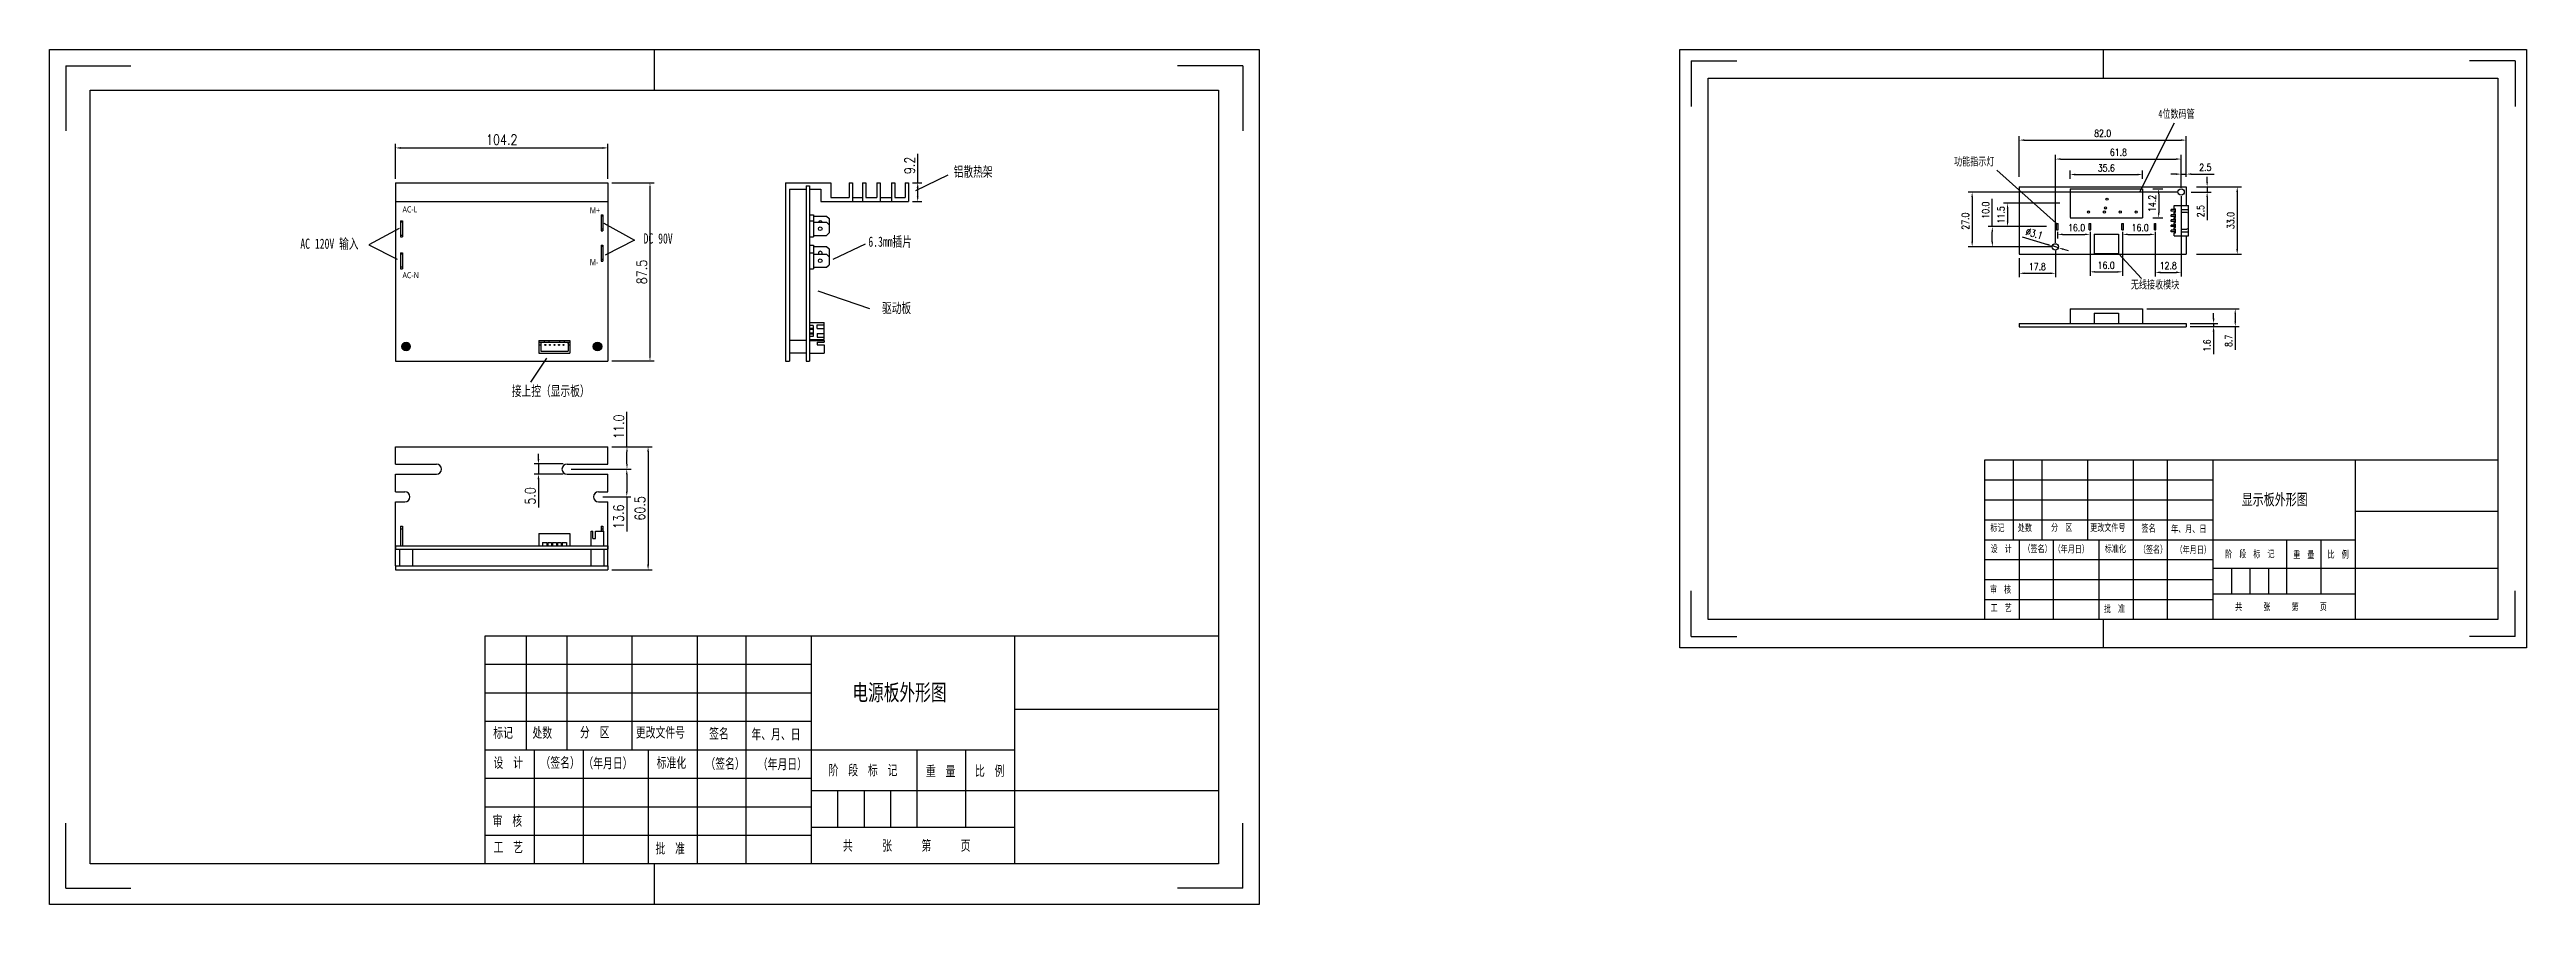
# Model space of a CAD drawing. Header units: millimetres. Extents: x 4562 to 28735, y 226 to 10431.
# Drawn here: x 13322 to 14539, y 5112 to 5532 of the extents above; entities outside this region: 5.
import ezdxf

# ---------------------------------------------------------------- set-up
doc = ezdxf.new("R2010")
doc.units = ezdxf.units.MM
doc.layers.add('总内框线', color=7, linetype='Continuous', lineweight=50)
doc.layers.add('总外框线', color=7, linetype='Continuous', lineweight=30)
doc.styles.get("Standard").update_dxf_attribs({"font": 'isocp.shx', "width": 0.707, "bigfont": 'hztxt.shx'})
doc.styles.add('TH_GBDIM', font='romans.shx', dxfattribs={"width": 0.8, "bigfont": 'gbcbig.shx'})
doc.styles.add('标注文字', font='txt.shx', dxfattribs={"width": 0.7})
doc.dimstyles.get("Standard").update_dxf_attribs({"dimtxt": 0.18, "dimasz": 0.18, "dimexe": 0.18, "dimexo": 0.0625, "dimgap": 0.09, "dimtad": 0, "dimtih": 1, "dimtoh": 1, "dimdec": 4, "dimzin": 0, "dimdsep": 46, "dimtxsty": 'Standard', "dimcen": 0.09, "dimadec": 0, "dimazin": 0, "dimtfac": 1, "dimtdec": 4, "dimtofl": 0, "dimtmove": 0, "dimatfit": 3, "dimfxl": 1, "dimtolj": 1, "dimtzin": 0, "dimarcsym": 0})
doc.dimstyles.new('TH_GBDIM', dxfattribs={"dimtxt": 3.5, "dimasz": 2.5, "dimexe": 2, "dimexo": 0, "dimgap": 1.5, "dimtad": 1, "dimdec": 1, "dimzin": 0, "dimdsep": 46, "dimtxsty": 'TH_GBDIM', "dimcen": 2.5, "dimclrd": 130, "dimclre": 130, "dimclrt": 3, "dimadec": 0, "dimazin": 0, "dimtfac": 0.714286, "dimtdec": 1, "dimtmove": 0, "dimatfit": 3, "dimfxl": 1, "dimtzin": 0, "dimlwd": -1, "dimlwe": -1, "dimarcsym": 0})
pattern_1 = [(0, (2368.4976, 2051.186), (0, 6.985), [5.08, -1.905]), (90, (2368.4976, 2051.186), (-6.985, 4e-16), [5.08, -1.905])]

msp = doc.modelspace()

# ---------------------------------------------------------------- texts
at = {"color": 24, "attachment_point": 1}
for s, insert, char_height, width in [('{\\fSimSun|b0|i0|c134|p2;\\C256;电源板外形图}', (27433.33, 10429.55), 8, 100), ('{\\fSimSun|b0|i0|c134|p2;\\C256;显示板外形图}', (14398.97, 5313.56), 5.6, 70), ('{\\fSimSun|b0|i0|c134|p2;\\C256;电源板外形图}', (13716.67, 5220.02), 8, 100)]:
    msp.add_mtext(s, dxfattribs=dict(at, insert=insert, char_height=char_height, width=width))
at = {"color": 1, "char_height": 4, "width": 70, "attachment_point": 1}
for s, insert in [('{\\fSimSun|b0|i0|c134|p2;4位数码管}', (14358.01, 5502.2)), ('{\\fSimSun|b0|i0|c134|p2;功能指示灯}', (14257.72, 5478.83)), ('{\\fSimSun|b0|i0|c134|p2;无线接收模块}', (14344.55, 5418.36))]:
    msp.add_mtext(s, dxfattribs=dict(at, insert=insert))
at = {"char_height": 5, "attachment_point": 1, "style": '标注文字'}
for s, insert, width in [('{\\fSimSun|b0|i0|c134|p2;铝散热架}', (13766.47, 5474.33), 29.3486), ('{\\fSimSun|b0|i0|c134|p2;AC 120V 输入}', (13445.59, 5438.93), 46.4398), ('{\\fSimSun|b0|i0|c134|p2;DC 90V }', (13614.17, 5441.5), 46.4398), ('{\\fSimSun|b0|i0|c134|p2;6.3mm插片}', (13724.53, 5439.93), 29.3486), ('{\\fSimSun|b0|i0|c134|p2;驱动板}', (13731.23, 5407.35), 29.3486), ('{\\fSimSun|b0|i0|c134|p2;接上控（显示板）}', (13549.47, 5366.59), 46.4398)]:
    msp.add_mtext(s, dxfattribs=dict(at, insert=insert, width=width))
at = {"lineweight": -3, "attachment_point": 1}
for s, insert, char_height, width in [('{\\fMicrosoft YaHei|b0|i0|c134|p34;AC-L}', (13495.77, 5454.77), 3, 186.0386), ('{\\fMicrosoft YaHei|b0|i0|c134|p34;M+}', (13587.75, 5454.34), 3, 186.0386), ('{\\fMicrosoft YaHei|b0|i0|c134|p34;M-}', (13587.75, 5428.83), 3, 186.0386), ('{\\fMicrosoft YaHei|b0|i0|c134|p34;AC-N}', (13495.77, 5422.49), 3, 186.0386), ('{\\fSimSun|b0|i0|c134|p2;标记}', (14275.55, 5298.63), 3.5, 130.227), ('{\\fSimSun|b0|i0|c134|p2;处数}', (14289.02, 5298.65), 3.5, 130.227), ('{\\fSimSun|b0|i0|c134|p2;分\u3000区}', (14305.34, 5298.82), 3.5, 130.227), ('{\\fSimSun|b0|i0|c134|p2;更改文件号}', (14324.57, 5298.75), 3.5, 130.227), ('{\\fSimSun|b0|i0|c134|p2;签名}', (14349.75, 5298.39), 3.5, 130.227), ('{\\fSimSun|b0|i0|c134|p2;年、月、日}', (14364.3, 5298.11), 3.5, 130.227), ('{\\fSimSun|b0|i0|c134|p2;设\u3000计}', (14275.63, 5288.35), 3.5, 130.227), ('{\\fSimSun|b0|i0|c134|p2;（签名）}', (14291.79, 5288.35), 3.5, 130.227), ('{\\fSimSun|b0|i0|c134|p2;\u3000（年月日）}', (14303.16, 5288.19), 3.5, 130.227), ('{\\fSimSun|b0|i0|c134|p2;标准化}', (14331.73, 5288.33), 3.5, 130.227), ('{\\fSimSun|b0|i0|c134|p2;（签名）}', (14348.49, 5287.98), 3.5, 130.227), ('{\\fSimSun|b0|i0|c134|p2;（年月日）}', (14366.5, 5287.84), 3.5, 130.227), ('{\\fSimSun|b0|i0|c134|p2;阶\u3000段\u3000标\u3000记}', (14390.84, 5285.77), 3.5, 130.227), ('{\\fSimSun|b0|i0|c134|p2;重\u3000量}', (14424.27, 5285.45), 3.5, 130.227), ('{\\fSimSun|b0|i0|c134|p2;比\u3000例}', (14441.14, 5285.54), 3.5, 130.227), ('{\\fSimSun|b0|i0|c134|p2;审\u3000核}', (14275.34, 5268.38), 3.5, 130.227), ('{\\fSimSun|b0|i0|c134|p2;工\u3000艺}', (14275.63, 5259.29), 3.5, 130.227), ('{\\fSimSun|b0|i0|c134|p2;批\u3000准}', (14331.31, 5258.85), 3.5, 130.227), ('{\\fSimSun|b0|i0|c134|p2;共\u3000\u3000\u3000张\u3000\u3000\u3000第\u3000\u3000\u3000页}', (14395.73, 5259.83), 3.5, 130.227), ('{\\fSimSun|b0|i0|c134|p2;标记}', (13540.34, 5198.69), 5, 186.0386), ('{\\fSimSun|b0|i0|c134|p2;处数}', (13559.58, 5198.72), 5, 186.0386), ('{\\fSimSun|b0|i0|c134|p2;分\u3000区}', (13582.9, 5198.97), 5, 186.0386), ('{\\fSimSun|b0|i0|c134|p2;更改文件号}', (13610.37, 5198.86), 5, 186.0386), ('{\\fSimSun|b0|i0|c134|p2;签名}', (13646.34, 5198.35), 5, 186.0386), ('{\\fSimSun|b0|i0|c134|p2;年、月、日}', (13667.13, 5197.96), 5, 186.0386), ('{\\fSimSun|b0|i0|c134|p2;设\u3000计}', (13540.46, 5184.01), 5, 186.0386), ('{\\fSimSun|b0|i0|c134|p2;（签名）}', (13563.54, 5184.01), 5, 186.0386), ('{\\fSimSun|b0|i0|c134|p2;\u3000（年月日）}', (13579.79, 5183.78), 5, 186.0386), ('{\\fSimSun|b0|i0|c134|p2;标准化}', (13620.61, 5183.98), 5, 186.0386), ('{\\fSimSun|b0|i0|c134|p2;（签名）}', (13644.54, 5183.49), 5, 186.0386), ('{\\fSimSun|b0|i0|c134|p2;（年月日）}', (13670.28, 5183.29), 5, 186.0386), ('{\\fSimSun|b0|i0|c134|p2;阶\u3000段\u3000标\u3000记}', (13705.04, 5180.32), 5, 186.0386), ('{\\fSimSun|b0|i0|c134|p2;重\u3000量}', (13752.8, 5179.86), 5, 186.0386), ('{\\fSimSun|b0|i0|c134|p2;比\u3000例}', (13776.91, 5180), 5, 186.0386), ('{\\fSimSun|b0|i0|c134|p2;审\u3000核}', (13540.05, 5155.47), 5, 186.0386), ('{\\fSimSun|b0|i0|c134|p2;工\u3000艺}', (13540.46, 5142.5), 5, 186.0386), ('{\\fSimSun|b0|i0|c134|p2;批\u3000准}', (13620, 5141.87), 5, 186.0386), ('{\\fSimSun|b0|i0|c134|p2;共\u3000\u3000\u3000张\u3000\u3000\u3000第\u3000\u3000\u3000页}', (13712.03, 5143.27), 5, 186.0386)]:
    msp.add_mtext(s, dxfattribs=dict(at, insert=insert, char_height=char_height, width=width))
at = {"lineweight": 13, "insert": (4562.31, 225.82), "char_height": 2.19395, "width": 95.1715, "attachment_point": 1}
msp.add_mtext('{\\fMicrosoft YaHei|b0|i0|c0|p34;\\H1.139x;  \\H1.102x; \\fSimHei|b0|i0|c0|p49; \\fSimSun|b0|i0|c0|p2;\\H1.5x;                              \\H0.5307x;      \\fArial|b0|i0|c0|p34;             }', dxfattribs=at)

# ---------------------------------------------------------------- blocks, each defined once
blk = doc.blocks.new('*D210')
for p, q in [((13598.6, 5466.3), (13619.3, 5466.3)), ((13617.3, 5463.8), (13617.3, 5381.3)), ((13598.6, 5378.8), (13619.3, 5378.8))]:
    blk.add_line(p, q)
for points in [[(13616.9, 5463.8), (13617.7, 5463.8), (13617.3, 5466.3)], [(13616.9, 5381.3), (13617.7, 5381.3), (13617.3, 5378.8)]]:
    blk.add_solid(points)
at = {"layer": 'Defpoints', "color": 0}
for p in [(13596.6, 5466.3), (13596.6, 5378.8), (13617.3, 5378.8)]:
    blk.add_point(p, dxfattribs=at)
at = {"insert": (13613.3, 5422.5), "char_height": 5, "attachment_point": 5, "rotation": 90, "style": 'TH_GBDIM'}
blk.add_mtext('87.5', dxfattribs=at)
blk = doc.blocks.new('*D211')
for p, q in [((13492.4, 5468.3), (13492.4, 5485.5)), ((13494.9, 5483.5), (13594.1, 5483.5)), ((13596.6, 5468.3), (13596.6, 5485.5))]:
    blk.add_line(p, q)
at = {"color": 130}
for p, q in [((14324.5, 5442.3), (14324.5, 5420.6)), ((14340.5, 5442.3), (14340.5, 5420.6)), ((14327, 5422.6), (14338, 5422.6))]:
    blk.add_line(p, q, dxfattribs=at)
for points in [[(13494.9, 5483.9), (13494.9, 5483), (13492.4, 5483.5)], [(13594.1, 5483.9), (13594.1, 5483), (13596.6, 5483.5)]]:
    blk.add_solid(points)
for points in [[(14327, 5423), (14327, 5422.2), (14324.5, 5422.6)], [(14338, 5423), (14338, 5422.2), (14340.5, 5422.6)]]:
    blk.add_solid(points, dxfattribs=at)
at = {"layer": 'Defpoints', "color": 0}
for p in [(13596.6, 5483.5), (13492.4, 5466.3), (13596.6, 5466.3), (14324.5, 5443.3), (14340.5, 5443.3), (14340.5, 5422.6)]:
    blk.add_point(p, dxfattribs=at)
at = {"insert": (13544.5, 5487.5), "char_height": 5, "attachment_point": 5, "style": 'TH_GBDIM'}
blk.add_mtext('104.2', dxfattribs=at)
at = {"color": 3, "insert": (14332.4, 5425.8), "char_height": 3.5, "attachment_point": 5, "style": 'TH_GBDIM'}
blk.add_mtext('16.0', dxfattribs=at)
blk = doc.blocks.new('*D212')
for p, q in [((13598.6, 5336.7), (13618.4, 5336.7)), ((13616.4, 5334.2), (13616.4, 5278.7)), ((13598.6, 5276.2), (13618.4, 5276.2))]:
    blk.add_line(p, q)
for points in [[(13615.9, 5334.2), (13616.8, 5334.2), (13616.4, 5336.7)], [(13615.9, 5278.7), (13616.8, 5278.7), (13616.4, 5276.2)]]:
    blk.add_solid(points)
at = {"layer": 'Defpoints', "color": 0}
for p in [(13596.6, 5336.7), (13596.6, 5276.2), (13616.4, 5276.2)]:
    blk.add_point(p, dxfattribs=at)
at = {"insert": (13612.4, 5306.4), "char_height": 5, "attachment_point": 5, "rotation": 90, "style": 'TH_GBDIM'}
blk.add_mtext('60.5', dxfattribs=at)
blk = doc.blocks.new('*D213')
for p, q in [((13748.8, 5466.3), (13748.8, 5480.6)), ((13746.3, 5466.3), (13750.8, 5466.3)), ((13748.8, 5459.6), (13748.8, 5463.8)), ((13746.3, 5457.1), (13750.8, 5457.1))]:
    blk.add_line(p, q)
for points in [[(13748.3, 5463.8), (13749.2, 5463.8), (13748.8, 5466.3)], [(13748.3, 5459.6), (13749.2, 5459.6), (13748.8, 5457.1)]]:
    blk.add_solid(points)
at = {"layer": 'Defpoints', "color": 0}
for p in [(13744.3, 5466.3), (13744.3, 5457.1), (13748.8, 5457.1)]:
    blk.add_point(p, dxfattribs=at)
at = {"insert": (13744.8, 5474.9), "char_height": 5, "attachment_point": 5, "rotation": 90, "style": 'TH_GBDIM'}
blk.add_mtext('9.2', dxfattribs=at)
blk = doc.blocks.new('*D214')
for p, q in [((13606, 5336.7), (13606, 5353.8)), ((13598.6, 5336.7), (13608, 5336.7)), ((13606, 5328.2), (13606, 5334.2)), ((13578.6, 5325.7), (13608, 5325.7))]:
    blk.add_line(p, q)
for points in [[(13605.6, 5334.2), (13606.4, 5334.2), (13606, 5336.7)], [(13605.6, 5328.2), (13606.4, 5328.2), (13606, 5325.7)]]:
    blk.add_solid(points)
at = {"layer": 'Defpoints', "color": 0}
for p in [(13596.6, 5336.7), (13576.6, 5325.7), (13606, 5325.7)]:
    blk.add_point(p, dxfattribs=at)
at = {"insert": (13602, 5346.5), "char_height": 5, "attachment_point": 5, "rotation": 90, "style": 'TH_GBDIM'}
blk.add_mtext('11.0', dxfattribs=at)
blk = doc.blocks.new('*D215')
for p, q in [((13578.6, 5325.7), (13607.9, 5325.7)), ((13605.9, 5323.2), (13605.9, 5314.6)), ((13594.1, 5312.1), (13607.9, 5312.1)), ((13605.9, 5312.1), (13605.9, 5295))]:
    blk.add_line(p, q)
for points in [[(13605.5, 5323.2), (13606.3, 5323.2), (13605.9, 5325.7)], [(13605.5, 5314.6), (13606.3, 5314.6), (13605.9, 5312.1)]]:
    blk.add_solid(points)
at = {"layer": 'Defpoints', "color": 0}
for p in [(13576.6, 5325.7), (13592.1, 5312.1), (13605.9, 5312.1)]:
    blk.add_point(p, dxfattribs=at)
at = {"insert": (13601.9, 5302.3), "char_height": 5, "attachment_point": 5, "rotation": 90, "style": 'TH_GBDIM'}
blk.add_mtext('13.6', dxfattribs=at)
blk = doc.blocks.new('*D216')
for p, q in [((13574.6, 5328.2), (13560.5, 5328.2)), ((13562.5, 5330.7), (13562.5, 5333.2)), ((13562.5, 5328.2), (13562.5, 5323.2)), ((13574.6, 5323.2), (13560.5, 5323.2)), ((13562.5, 5320.7), (13562.5, 5306.8))]:
    blk.add_line(p, q)
for points in [[(13562.1, 5330.7), (13563, 5330.7), (13562.5, 5328.2)], [(13562.1, 5320.7), (13563, 5320.7), (13562.5, 5323.2)]]:
    blk.add_solid(points)
at = {"layer": 'Defpoints', "color": 0}
for p in [(13576.6, 5328.2), (13562.5, 5323.2), (13576.6, 5323.2)]:
    blk.add_point(p, dxfattribs=at)
at = {"insert": (13558.5, 5312.5), "char_height": 5, "attachment_point": 5, "rotation": 90, "style": 'TH_GBDIM'}
blk.add_mtext('5.0', dxfattribs=at)
blk = doc.blocks.new('*D198')
at = {"color": 130}
for p, q in [((14355.3, 5463.3), (14360.2, 5463.3)), ((14358.2, 5460.8), (14358.2, 5451.6)), ((14355.3, 5449.1), (14360.2, 5449.1))]:
    blk.add_line(p, q, dxfattribs=at)
for points in [[(14357.8, 5460.8), (14358.6, 5460.8), (14358.2, 5463.3)], [(14357.8, 5451.6), (14358.6, 5451.6), (14358.2, 5449.1)]]:
    blk.add_solid(points, dxfattribs=at)
at = {"layer": 'Defpoints', "color": 0}
for p in [(14350.3, 5463.3), (14350.3, 5449.1), (14358.2, 5449.1)]:
    blk.add_point(p, dxfattribs=at)
at = {"color": 3, "insert": (14355, 5456.2), "char_height": 3.5, "attachment_point": 5, "rotation": 90, "style": 'TH_GBDIM'}
blk.add_mtext('14.2', dxfattribs=at)
blk = doc.blocks.new('*D199')
at = {"color": 130}
for p, q in [((14309.7, 5456.3), (14282, 5456.3)), ((14284, 5453.8), (14284, 5447.3)), ((14303.1, 5444.8), (14282, 5444.8))]:
    blk.add_line(p, q, dxfattribs=at)
for points in [[(14283.6, 5453.8), (14284.4, 5453.8), (14284, 5456.3)], [(14283.6, 5447.3), (14284.4, 5447.3), (14284, 5444.8)]]:
    blk.add_solid(points, dxfattribs=at)
at = {"layer": 'Defpoints', "color": 0}
for p in [(14314.7, 5456.3), (14284, 5444.8), (14308.1, 5444.8)]:
    blk.add_point(p, dxfattribs=at)
at = {"color": 3, "insert": (14280.8, 5450.6), "char_height": 3.5, "attachment_point": 5, "rotation": 90, "style": 'TH_GBDIM'}
blk.add_mtext('11.5', dxfattribs=at)
blk = doc.blocks.new('*D200')
at = {"color": 130}
for p, q in [((14276.5, 5444.8), (14276.5, 5458.4)), ((14303.1, 5444.8), (14274.5, 5444.8)), ((14276.5, 5437.4), (14276.5, 5442.3)), ((14302.5, 5434.9), (14274.5, 5434.9))]:
    blk.add_line(p, q, dxfattribs=at)
for points in [[(14276.1, 5442.3), (14276.9, 5442.3), (14276.5, 5444.8)], [(14276.1, 5437.4), (14276.9, 5437.4), (14276.5, 5434.9)]]:
    blk.add_solid(points, dxfattribs=at)
at = {"layer": 'Defpoints', "color": 0}
for p in [(14276.5, 5444.8), (14308.1, 5444.8), (14307.5, 5434.9)]:
    blk.add_point(p, dxfattribs=at)
at = {"color": 3, "insert": (14273.2, 5452.9), "char_height": 3.5, "attachment_point": 5, "rotation": 90, "style": 'TH_GBDIM'}
blk.add_mtext('10.0', dxfattribs=at)
blk = doc.blocks.new('*D221')
at = {"color": 130}
for p, q in [((14308.5, 5442.3), (14308.5, 5439)), ((14311, 5441), (14322, 5441)), ((14324.5, 5442.3), (14324.5, 5439))]:
    blk.add_line(p, q, dxfattribs=at)
for points in [[(14311, 5441.4), (14311, 5440.6), (14308.5, 5441)], [(14322, 5441.4), (14322, 5440.6), (14324.5, 5441)]]:
    blk.add_solid(points, dxfattribs=at)
at = {"layer": 'Defpoints', "color": 0}
for p in [(14308.5, 5443.3), (14324.5, 5443.3), (14324.5, 5441)]:
    blk.add_point(p, dxfattribs=at)
at = {"color": 3, "insert": (14317.9, 5444.3), "char_height": 3.5, "attachment_point": 5, "style": 'TH_GBDIM'}
blk.add_mtext('16.0', dxfattribs=at)
blk = doc.blocks.new('*D222')
at = {"color": 130}
for p, q in [((14340.5, 5442.3), (14340.5, 5439)), ((14343, 5441), (14354, 5441)), ((14356.5, 5442.3), (14356.5, 5439))]:
    blk.add_line(p, q, dxfattribs=at)
for points in [[(14343, 5441.4), (14343, 5440.6), (14340.5, 5441)], [(14354, 5441.4), (14354, 5440.6), (14356.5, 5441)]]:
    blk.add_solid(points, dxfattribs=at)
at = {"layer": 'Defpoints', "color": 0}
for p in [(14340.5, 5443.3), (14356.5, 5443.3), (14356.5, 5441)]:
    blk.add_point(p, dxfattribs=at)
at = {"color": 3, "insert": (14349.1, 5444.3), "char_height": 3.5, "attachment_point": 5, "style": 'TH_GBDIM'}
blk.add_mtext('16.0', dxfattribs=at)
blk = doc.blocks.new('*D223')
at = {"color": 130}
for p, q in [((14314.7, 5468.3), (14314.7, 5472.4)), ((14317.2, 5470.4), (14347.8, 5470.4)), ((14350.3, 5468.3), (14350.3, 5472.4))]:
    blk.add_line(p, q, dxfattribs=at)
for points in [[(14317.2, 5470.8), (14317.2, 5470), (14314.7, 5470.4)], [(14347.8, 5470.8), (14347.8, 5470), (14350.3, 5470.4)]]:
    blk.add_solid(points, dxfattribs=at)
at = {"layer": 'Defpoints', "color": 0}
for p in [(14314.7, 5463.3), (14350.3, 5470.4), (14350.3, 5463.3)]:
    blk.add_point(p, dxfattribs=at)
at = {"color": 3, "insert": (14332.5, 5473.6), "char_height": 3.5, "attachment_point": 5, "style": 'TH_GBDIM'}
blk.add_mtext('35.6', dxfattribs=at)
blk = doc.blocks.new('*D224')
at = {"color": 130}
for p, q in [((14289.7, 5469.3), (14289.7, 5489.3)), ((14292.2, 5487.3), (14369.2, 5487.3)), ((14371.7, 5469.3), (14371.7, 5489.3))]:
    blk.add_line(p, q, dxfattribs=at)
for points in [[(14292.2, 5487.7), (14292.2, 5486.9), (14289.7, 5487.3)], [(14369.2, 5487.7), (14369.2, 5486.9), (14371.7, 5487.3)]]:
    blk.add_solid(points, dxfattribs=at)
at = {"layer": 'Defpoints', "color": 0}
for p in [(14371.7, 5487.3), (14289.7, 5464.3), (14371.7, 5464.3)]:
    blk.add_point(p, dxfattribs=at)
at = {"color": 3, "insert": (14330.7, 5490.6), "char_height": 3.5, "attachment_point": 5, "style": 'TH_GBDIM'}
blk.add_mtext('82.0', dxfattribs=at)
blk = doc.blocks.new('*D225')
at = {"color": 130}
for p, q in [((14376.7, 5464.3), (14398.8, 5464.3)), ((14396.8, 5461.8), (14396.8, 5433.8)), ((14376.7, 5431.3), (14398.8, 5431.3))]:
    blk.add_line(p, q, dxfattribs=at)
for points in [[(14396.3, 5461.8), (14397.2, 5461.8), (14396.8, 5464.3)], [(14396.3, 5433.8), (14397.2, 5433.8), (14396.8, 5431.3)]]:
    blk.add_solid(points, dxfattribs=at)
at = {"layer": 'Defpoints', "color": 0}
for p in [(14371.7, 5464.3), (14371.7, 5431.3), (14396.8, 5431.3)]:
    blk.add_point(p, dxfattribs=at)
at = {"color": 3, "insert": (14393.5, 5447.8), "char_height": 3.5, "attachment_point": 5, "rotation": 90, "style": 'TH_GBDIM'}
blk.add_mtext('33.0', dxfattribs=at)
blk = doc.blocks.new('*D226')
at = {"color": 130}
for p, q in [((14289.7, 5429.3), (14289.7, 5419.9)), ((14307.5, 5432.9), (14307.5, 5419.9)), ((14292.2, 5421.9), (14305, 5421.9))]:
    blk.add_line(p, q, dxfattribs=at)
for points in [[(14292.2, 5422.3), (14292.2, 5421.5), (14289.7, 5421.9)], [(14305, 5422.3), (14305, 5421.5), (14307.5, 5421.9)]]:
    blk.add_solid(points, dxfattribs=at)
at = {"layer": 'Defpoints', "color": 0}
for p in [(14289.7, 5431.3), (14307.5, 5434.9), (14307.5, 5421.9)]:
    blk.add_point(p, dxfattribs=at)
at = {"color": 3, "insert": (14298.6, 5425.1), "char_height": 3.5, "attachment_point": 5, "style": 'TH_GBDIM'}
blk.add_mtext('17.8', dxfattribs=at)
blk = doc.blocks.new('*D227')
at = {"color": 130}
for p, q in [((14369.2, 5459.8), (14369.2, 5420.3)), ((14356.5, 5441.3), (14356.5, 5420.3)), ((14359, 5422.3), (14366.7, 5422.3))]:
    blk.add_line(p, q, dxfattribs=at)
for points in [[(14359, 5422.8), (14359, 5421.9), (14356.5, 5422.3)], [(14366.7, 5422.8), (14366.7, 5421.9), (14369.2, 5422.3)]]:
    blk.add_solid(points, dxfattribs=at)
at = {"layer": 'Defpoints', "color": 0}
for p in [(14369.2, 5461.8), (14356.5, 5443.3), (14369.2, 5422.3)]:
    blk.add_point(p, dxfattribs=at)
at = {"color": 3, "insert": (14362.9, 5425.6), "char_height": 3.5, "attachment_point": 5, "style": 'TH_GBDIM'}
blk.add_mtext('12.8', dxfattribs=at)
blk = doc.blocks.new('*D228')
at = {"color": 130}
for p, q in [((14291.1, 5439.8), (14303.6, 5436)), ((14309, 5434.4), (14306, 5435.3)), ((14311.4, 5433.7), (14313.7, 5433))]:
    blk.add_line(p, q, dxfattribs=at)
for points in [[(14303.7, 5436.4), (14303.5, 5435.6), (14306, 5435.3)], [(14311.5, 5434.1), (14311.2, 5433.3), (14309, 5434.4)]]:
    blk.add_solid(points, dxfattribs=at)
at = {"layer": 'Defpoints', "color": 0}
for p in [(14306, 5435.3), (14309, 5434.4)]:
    blk.add_point(p, dxfattribs=at)
at = {"color": 3, "insert": (14297.1, 5441.4), "char_height": 3.5, "attachment_point": 5, "rotation": 343.1374, "style": 'TH_GBDIM'}
blk.add_mtext('∅3.1', dxfattribs=at)
blk = doc.blocks.new('*D229')
at = {"color": 130}
for p, q in [((14366.7, 5470.6), (14364.2, 5470.6)), ((14369.2, 5466.8), (14369.2, 5472.6)), ((14369.2, 5470.6), (14371.7, 5470.6)), ((14371.7, 5469.3), (14371.7, 5472.6)), ((14374.2, 5470.6), (14385.5, 5470.6))]:
    blk.add_line(p, q, dxfattribs=at)
for points in [[(14366.7, 5471), (14366.7, 5470.2), (14369.2, 5470.6)], [(14374.2, 5471), (14374.2, 5470.2), (14371.7, 5470.6)]]:
    blk.add_solid(points, dxfattribs=at)
at = {"layer": 'Defpoints', "color": 0}
for p in [(14369.2, 5461.8), (14371.7, 5470.6), (14371.7, 5464.3)]:
    blk.add_point(p, dxfattribs=at)
at = {"color": 3, "insert": (14381.1, 5473.9), "char_height": 3.5, "attachment_point": 5, "style": 'TH_GBDIM'}
blk.add_mtext('2.5', dxfattribs=at)
blk = doc.blocks.new('*D230')
at = {"color": 130}
for p, q in [((14374.2, 5461.8), (14384, 5461.8)), ((14376.7, 5464.3), (14384, 5464.3)), ((14382, 5466.8), (14382, 5469.3)), ((14382, 5464.3), (14382, 5461.8)), ((14382, 5459.3), (14382, 5447.9))]:
    blk.add_line(p, q, dxfattribs=at)
for points in [[(14381.6, 5466.8), (14382.4, 5466.8), (14382, 5464.3)], [(14381.6, 5459.3), (14382.4, 5459.3), (14382, 5461.8)]]:
    blk.add_solid(points, dxfattribs=at)
at = {"layer": 'Defpoints', "color": 0}
for p in [(14369.2, 5461.8), (14371.7, 5464.3), (14382, 5464.3)]:
    blk.add_point(p, dxfattribs=at)
at = {"color": 3, "insert": (14378.8, 5452.4), "char_height": 3.5, "attachment_point": 5, "rotation": 90, "style": 'TH_GBDIM'}
blk.add_mtext('2.5', dxfattribs=at)
blk = doc.blocks.new('*D231')
at = {"color": 130}
for p, q in [((14307.5, 5436.9), (14307.5, 5480)), ((14310, 5478), (14366.7, 5478)), ((14369.2, 5463.8), (14369.2, 5480))]:
    blk.add_line(p, q, dxfattribs=at)
for points in [[(14310, 5478.4), (14310, 5477.6), (14307.5, 5478)], [(14366.7, 5478.4), (14366.7, 5477.6), (14369.2, 5478)]]:
    blk.add_solid(points, dxfattribs=at)
at = {"layer": 'Defpoints', "color": 0}
for p in [(14369.2, 5478), (14369.2, 5461.8), (14307.5, 5434.9)]:
    blk.add_point(p, dxfattribs=at)
at = {"color": 3, "insert": (14338.4, 5481.3), "char_height": 3.5, "attachment_point": 5, "style": 'TH_GBDIM'}
blk.add_mtext('61.8', dxfattribs=at)
blk = doc.blocks.new('*D232')
at = {"color": 130}
for p, q in [((14367.2, 5461.8), (14264.6, 5461.8)), ((14266.6, 5459.3), (14266.6, 5437.4)), ((14305.5, 5434.9), (14264.6, 5434.9))]:
    blk.add_line(p, q, dxfattribs=at)
for points in [[(14266.2, 5459.3), (14267, 5459.3), (14266.6, 5461.8)], [(14266.2, 5437.4), (14267, 5437.4), (14266.6, 5434.9)]]:
    blk.add_solid(points, dxfattribs=at)
at = {"layer": 'Defpoints', "color": 0}
for p in [(14369.2, 5461.8), (14266.6, 5434.9), (14307.5, 5434.9)]:
    blk.add_point(p, dxfattribs=at)
at = {"color": 3, "insert": (14263.3, 5447.5), "char_height": 3.5, "attachment_point": 5, "rotation": 90, "style": 'TH_GBDIM'}
blk.add_mtext('27.0', dxfattribs=at)
blk = doc.blocks.new('*D235')
at = {"color": 130}
for p, q in [((14352.3, 5404.4), (14397.8, 5404.4)), ((14395.8, 5401.9), (14395.8, 5398.2)), ((14373.7, 5395.7), (14397.8, 5395.7)), ((14395.8, 5395.7), (14395.8, 5384.3))]:
    blk.add_line(p, q, dxfattribs=at)
for points in [[(14395.4, 5401.9), (14396.2, 5401.9), (14395.8, 5404.4)], [(14395.4, 5398.2), (14396.2, 5398.2), (14395.8, 5395.7)]]:
    blk.add_solid(points, dxfattribs=at)
at = {"layer": 'Defpoints', "color": 0}
for p in [(14350.3, 5404.4), (14371.7, 5395.7), (14395.8, 5395.7)]:
    blk.add_point(p, dxfattribs=at)
at = {"color": 3, "insert": (14392.6, 5388.7), "char_height": 3.5, "attachment_point": 5, "rotation": 90, "style": 'TH_GBDIM'}
blk.add_mtext('8.7', dxfattribs=at)
blk = doc.blocks.new('*D236')
at = {"color": 130}
for p, q in [((14385.2, 5399.8), (14385.2, 5402.3)), ((14373.7, 5397.3), (14387.2, 5397.3)), ((14373.7, 5395.7), (14387.2, 5395.7)), ((14385.2, 5397.3), (14385.2, 5395.7)), ((14385.2, 5393.2), (14385.2, 5382.2))]:
    blk.add_line(p, q, dxfattribs=at)
for points in [[(14384.7, 5399.8), (14385.6, 5399.8), (14385.2, 5397.3)], [(14384.7, 5393.2), (14385.6, 5393.2), (14385.2, 5395.7)]]:
    blk.add_solid(points, dxfattribs=at)
at = {"layer": 'Defpoints', "color": 0}
for p in [(14371.7, 5397.3), (14371.7, 5395.7), (14385.2, 5395.7)]:
    blk.add_point(p, dxfattribs=at)
at = {"color": 3, "insert": (14381.9, 5386.4), "char_height": 3.5, "attachment_point": 5, "rotation": 90, "style": 'TH_GBDIM'}
blk.add_mtext('1.6', dxfattribs=at)

# ---------------------------------------------------------------- dimensions: what is measured, and where the dimension line sits
dim = msp.add_linear_dim(base=(13596.59, 5483.46), p1=(13492.39, 5466.28), p2=(13596.59, 5466.28), dimstyle='TH_GBDIM', override={"dimtxt": 5, "dimexo": 2, "dimclrd": 256, "dimclre": 256, "dimclrt": 256})
dim.commit()
dim.dimension.update_dxf_attribs({"geometry": '*D211', "text_midpoint": (13544.49, 5487.46)})
at = {"color": 10}
for base, p1, p2, override, picture, middle in [((14340.48, 5422.57), (14324.48, 5443.31), (14340.48, 5443.31), {"dimtxt": 3.5, "dimasz": 2.5, "dimexe": 2, "dimexo": 1, "dimgap": 1.5, "dimtad": 1, "dimtih": 0, "dimtoh": 0, "dimdec": 1, "dimtxsty": 'TH_GBDIM', "dimcen": 2.5, "dimclrd": 130, "dimclre": 130, "dimclrt": 3, "dimtfac": 0.714286, "dimtdec": 1, "dimtofl": 1, "dimtolj": 0, "dimlwd": 65535, "dimlwe": 65535}, '*D211', (14332.43, 5422.57)), ((14371.68, 5487.32), (14289.68, 5464.31), (14371.68, 5464.31), {"dimtxt": 3.5, "dimasz": 2.5, "dimexe": 2, "dimexo": 5, "dimgap": 1.5, "dimtad": 1, "dimtih": 0, "dimtoh": 0, "dimdec": 1, "dimtxsty": 'TH_GBDIM', "dimcen": 2.5, "dimclrd": 130, "dimclre": 130, "dimclrt": 3, "dimtfac": 0.714286, "dimtdec": 1, "dimtofl": 1, "dimtolj": 0, "dimlwd": 65535, "dimlwe": 65535}, '*D224', (14330.68, 5487.32)), ((14324.48, 5441.02), (14308.48, 5443.31), (14324.48, 5443.31), {"dimtxt": 3.5, "dimasz": 2.5, "dimexe": 2, "dimexo": 1, "dimgap": 1.5, "dimtad": 1, "dimtih": 0, "dimtoh": 0, "dimdec": 1, "dimtxsty": 'TH_GBDIM', "dimcen": 2.5, "dimclrd": 130, "dimclre": 130, "dimclrt": 3, "dimtfac": 0.714286, "dimtdec": 1, "dimtofl": 1, "dimtolj": 0, "dimlwd": 65535, "dimlwe": 65535}, '*D221', (14317.89, 5441.02)), ((14356.48, 5441.02), (14340.48, 5443.31), (14356.48, 5443.31), {"dimtxt": 3.5, "dimasz": 2.5, "dimexe": 2, "dimexo": 1, "dimgap": 1.5, "dimtad": 1, "dimtih": 0, "dimtoh": 0, "dimdec": 1, "dimtxsty": 'TH_GBDIM', "dimcen": 2.5, "dimclrd": 130, "dimclre": 130, "dimclrt": 3, "dimtfac": 0.714286, "dimtdec": 1, "dimtofl": 1, "dimtolj": 0, "dimlwd": 65535, "dimlwe": 65535}, '*D222', (14349.12, 5441.02))]:
    dim = msp.add_linear_dim(base=base, p1=p1, p2=p2, dimstyle='Standard', override=override, dxfattribs=at)
    dim.commit()
    dim.dimension.update_dxf_attribs({"geometry": picture, "text_midpoint": middle, "dimtype": 160})
for base, p1, p2, picture, middle in [((13748.76, 5457.08), (13744.33, 5466.28), (13744.33, 5457.08), '*D213', (13748.76, 5474.9)), ((13605.98, 5325.68), (13596.59, 5336.68), (13576.59, 5325.68), '*D214', (13605.98, 5346.49)), ((13616.37, 5276.18), (13596.59, 5336.68), (13596.59, 5276.18), '*D212', (13616.37, 5306.43))]:
    dim = msp.add_linear_dim(base=base, p1=p1, p2=p2, angle=90, dimstyle='TH_GBDIM', override={"dimtxt": 5, "dimexo": 2, "dimclrd": 256, "dimclre": 256, "dimclrt": 256})
    dim.commit()
    dim.dimension.update_dxf_attribs({"geometry": picture, "text_midpoint": middle, "dimtype": 160})
for base, p1, p2, override, picture, middle in [((14369.22896114, 5478.0069699), (14307.47896114, 5434.85510428), (14369.22896114, 5461.80510428), {"dimtxt": 3.5, "dimasz": 2.5, "dimexe": 2, "dimexo": 2, "dimgap": 1.5, "dimtad": 1, "dimtih": 0, "dimtoh": 0, "dimdec": 1, "dimtxsty": 'TH_GBDIM', "dimcen": 2.5, "dimclrd": 130, "dimclre": 130, "dimclrt": 3, "dimtfac": 0.714286, "dimtdec": 1, "dimtofl": 1, "dimtolj": 0, "dimlwd": 65535, "dimlwe": 65535}, '*D231', (14338.35396114, 5481.2569699)), ((14350.28, 5470.39), (14314.68, 5463.31), (14350.28, 5463.31), {"dimtxt": 3.5, "dimasz": 2.5, "dimexe": 2, "dimexo": 5, "dimgap": 1.5, "dimtad": 1, "dimtih": 0, "dimtoh": 0, "dimdec": 1, "dimtxsty": 'TH_GBDIM', "dimcen": 2.5, "dimclrd": 130, "dimclre": 130, "dimclrt": 3, "dimtfac": 0.714286, "dimtdec": 1, "dimtofl": 1, "dimtolj": 0, "dimlwd": 65535, "dimlwe": 65535}, '*D223', (14332.48, 5473.64)), ((14371.67896114, 5470.6051006), (14369.22896114, 5461.80510428), (14371.67896114, 5464.30510428), {"dimtxt": 3.5, "dimasz": 2.5, "dimexe": 2, "dimexo": 5, "dimgap": 1.5, "dimtad": 1, "dimtih": 0, "dimtoh": 0, "dimdec": 1, "dimtxsty": 'TH_GBDIM', "dimcen": 2.5, "dimclrd": 130, "dimclre": 130, "dimclrt": 3, "dimtfac": 0.714286, "dimtdec": 1, "dimtofl": 1, "dimtolj": 0, "dimlwd": 65535, "dimlwe": 65535}, '*D229', (14381.11229447, 5473.8551006)), ((14369.22896114, 5422.34819315), (14356.47896114, 5443.30510428), (14369.22896114, 5461.80510428), {"dimtxt": 3.5, "dimasz": 2.5, "dimexe": 2, "dimexo": 2, "dimgap": 1.5, "dimtad": 1, "dimtih": 0, "dimtoh": 0, "dimdec": 1, "dimtxsty": 'TH_GBDIM', "dimcen": 2.5, "dimclrd": 130, "dimclre": 130, "dimclrt": 3, "dimtfac": 0.714286, "dimtdec": 1, "dimtofl": 1, "dimtolj": 0, "dimlwd": 65535, "dimlwe": 65535}, '*D227', (14362.85396114, 5425.59819315)), ((14307.48, 5421.89), (14289.68, 5431.31), (14307.48, 5434.86), {"dimtxt": 3.5, "dimasz": 2.5, "dimexe": 2, "dimexo": 2, "dimgap": 1.5, "dimtad": 1, "dimtih": 0, "dimtoh": 0, "dimdec": 1, "dimtxsty": 'TH_GBDIM', "dimcen": 2.5, "dimclrd": 130, "dimclre": 130, "dimclrt": 3, "dimtfac": 0.714286, "dimtdec": 1, "dimtofl": 1, "dimtolj": 0, "dimlwd": 65535, "dimlwe": 65535}, '*D226', (14298.58, 5425.14))]:
    dim = msp.add_linear_dim(base=base, p1=p1, p2=p2, dimstyle='Standard', override=override, dxfattribs=at)
    dim.commit()
    dim.dimension.update_dxf_attribs({"geometry": picture, "text_midpoint": middle})
for base, p1, p2, picture, middle in [((13617.31, 5378.78), (13596.59, 5466.28), (13596.59, 5378.78), '*D210', (13613.31, 5422.53)), ((13562.54, 5323.18), (13576.59, 5328.18), (13576.59, 5323.18), '*D216', (13558.54, 5312.49)), ((13605.9, 5312.08), (13576.59, 5325.68), (13592.09, 5312.08), '*D215', (13601.9, 5302.27))]:
    dim = msp.add_linear_dim(base=base, p1=p1, p2=p2, angle=90, dimstyle='TH_GBDIM', override={"dimtxt": 5, "dimexo": 2, "dimclrd": 256, "dimclre": 256, "dimclrt": 256})
    dim.commit()
    dim.dimension.update_dxf_attribs({"geometry": picture, "text_midpoint": middle})
for base, p1, p2, override, picture, middle in [((14266.57798944, 5434.85510428), (14369.22896114, 5461.80510428), (14307.47896114, 5434.85510428), {"dimtxt": 3.5, "dimasz": 2.5, "dimexe": 2, "dimexo": 2, "dimgap": 1.5, "dimtad": 1, "dimtih": 0, "dimtoh": 0, "dimdec": 1, "dimtxsty": 'TH_GBDIM', "dimcen": 2.5, "dimclrd": 130, "dimclre": 130, "dimclrt": 3, "dimtfac": 0.714286, "dimtdec": 1, "dimtofl": 1, "dimtolj": 0, "dimlwd": 65535, "dimlwe": 65535}, '*D232', (14266.57798944, 5447.52639255)), ((14382.01, 5464.31), (14369.23, 5461.81), (14371.68, 5464.31), {"dimtxt": 3.5, "dimasz": 2.5, "dimexe": 2, "dimexo": 5, "dimgap": 1.5, "dimtad": 1, "dimtih": 0, "dimtoh": 0, "dimdec": 1, "dimtxsty": 'TH_GBDIM', "dimcen": 2.5, "dimclrd": 130, "dimclre": 130, "dimclrt": 3, "dimtfac": 0.714286, "dimtdec": 1, "dimtofl": 1, "dimtolj": 0, "dimlwd": 65535, "dimlwe": 65535}, '*D230', (14382.01, 5452.37)), ((14396.76, 5431.31), (14371.68, 5464.31), (14371.68, 5431.31), {"dimtxt": 3.5, "dimasz": 2.5, "dimexe": 2, "dimexo": 5, "dimgap": 1.5, "dimtad": 1, "dimtih": 0, "dimtoh": 0, "dimdec": 1, "dimtxsty": 'TH_GBDIM', "dimcen": 2.5, "dimclrd": 130, "dimclre": 130, "dimclrt": 3, "dimtfac": 0.714286, "dimtdec": 1, "dimtofl": 1, "dimtolj": 0, "dimlwd": 65535, "dimlwe": 65535}, '*D225', (14396.76, 5447.81)), ((14284.01, 5444.81), (14314.68, 5456.31), (14308.08, 5444.81), {"dimtxt": 3.5, "dimasz": 2.5, "dimexe": 2, "dimexo": 5, "dimgap": 1.5, "dimtad": 1, "dimtih": 0, "dimtoh": 0, "dimdec": 1, "dimtxsty": 'TH_GBDIM', "dimcen": 2.5, "dimclrd": 130, "dimclre": 130, "dimclrt": 3, "dimtfac": 0.714286, "dimtdec": 1, "dimtofl": 1, "dimtolj": 0, "dimlwd": 65535, "dimlwe": 65535}, '*D199', (14284.01, 5450.56)), ((14385.16, 5395.66), (14371.68, 5397.26), (14371.68, 5395.66), {"dimtxt": 3.5, "dimasz": 2.5, "dimexe": 2, "dimexo": 2, "dimgap": 1.5, "dimtad": 1, "dimtih": 0, "dimtoh": 0, "dimdec": 1, "dimtxsty": 'TH_GBDIM', "dimcen": 2.5, "dimclrd": 130, "dimclre": 130, "dimclrt": 3, "dimtfac": 0.714286, "dimtdec": 1, "dimtofl": 1, "dimtolj": 0, "dimlwd": 65535, "dimlwe": 65535}, '*D236', (14385.16, 5386.43))]:
    dim = msp.add_linear_dim(base=base, p1=p1, p2=p2, angle=90, dimstyle='Standard', override=override, dxfattribs=at)
    dim.commit()
    dim.dimension.update_dxf_attribs({"geometry": picture, "text_midpoint": middle, "dimtype": 160})
for base, p1, p2, override, picture, middle in [((14358.21, 5449.07), (14350.28, 5463.31), (14350.28, 5449.07), {"dimtxt": 3.5, "dimasz": 2.5, "dimexe": 2, "dimexo": 5, "dimgap": 1.5, "dimtad": 1, "dimtih": 0, "dimtoh": 0, "dimdec": 1, "dimtxsty": 'TH_GBDIM', "dimcen": 2.5, "dimclrd": 130, "dimclre": 130, "dimclrt": 3, "dimtfac": 0.714286, "dimtdec": 1, "dimtofl": 1, "dimtolj": 0, "dimlwd": 65535, "dimlwe": 65535}, '*D198', (14354.96, 5456.19)), ((14276.47470381, 5444.80510428), (14307.47896114, 5434.85510428), (14308.07896114, 5444.80510428), {"dimtxt": 3.5, "dimasz": 2.5, "dimexe": 2, "dimexo": 5, "dimgap": 1.5, "dimtad": 1, "dimtih": 0, "dimtoh": 0, "dimdec": 1, "dimtxsty": 'TH_GBDIM', "dimcen": 2.5, "dimclrd": 130, "dimclre": 130, "dimclrt": 3, "dimtfac": 0.714286, "dimtdec": 1, "dimtofl": 1, "dimtolj": 0, "dimlwd": 65535, "dimlwe": 65535}, '*D200', (14273.22470381, 5452.87177095)), ((14395.81, 5395.66), (14350.28, 5404.36), (14371.68, 5395.66), {"dimtxt": 3.5, "dimasz": 2.5, "dimexe": 2, "dimexo": 2, "dimgap": 1.5, "dimtad": 1, "dimtih": 0, "dimtoh": 0, "dimdec": 1, "dimtxsty": 'TH_GBDIM', "dimcen": 2.5, "dimclrd": 130, "dimclre": 130, "dimclrt": 3, "dimtfac": 0.714286, "dimtdec": 1, "dimtofl": 1, "dimtolj": 0, "dimlwd": 65535, "dimlwe": 65535}, '*D235', (14392.56, 5388.73))]:
    dim = msp.add_linear_dim(base=base, p1=p1, p2=p2, angle=90, dimstyle='Standard', override=override, dxfattribs=at)
    dim.commit()
    dim.dimension.update_dxf_attribs({"geometry": picture, "text_midpoint": middle})
dim = msp.add_diameter_dim_2p(p1=(14308.96, 5434.41), p2=(14306, 5435.3), dimstyle='Standard', override={"dimtxt": 3.5, "dimasz": 2.5, "dimexe": 2, "dimexo": 0, "dimgap": 1.5, "dimtad": 1, "dimtih": 0, "dimtoh": 0, "dimdec": 1, "dimtxsty": 'TH_GBDIM', "dimcen": 2.5, "dimclrd": 130, "dimclre": 130, "dimclrt": 3, "dimtfac": 0.714286, "dimtdec": 1, "dimtofl": 1, "dimtolj": 0, "dimlwd": 65535, "dimlwe": 65535}, dxfattribs=at)
dim.commit()
dim.dimension.update_dxf_attribs({"geometry": '*D228', "text_midpoint": (14297.08, 5441.4)})

# ---------------------------------------------------------------- hatches: boundary and pattern name
h = msp.add_hatch(color=10)
h.paths.add_polyline_path([(14308.08, 5443.31), (14308.88, 5443.31), (14308.88, 5446.31), (14308.08, 5446.31)])
h.paths.add_polyline_path([(14324.08, 5443.31), (14324.88, 5443.31), (14324.88, 5446.31), (14324.08, 5446.31)])
h.paths.add_polyline_path([(14340.08, 5443.31), (14340.88, 5443.31), (14340.88, 5446.31), (14340.08, 5446.31)])
h.paths.add_polyline_path([(14356.08, 5443.31), (14356.88, 5443.31), (14356.88, 5446.31), (14356.08, 5446.31)])
h = msp.add_hatch()
h.set_pattern_fill('ANGLE', color=256, style=0)
h.set_pattern_definition(pattern_1)
edge = h.paths.add_edge_path()
edge.add_arc((13497.49, 5385.88), 2.1, 0, 360)
h = msp.add_hatch()
h.set_pattern_fill('ANGLE', color=256, style=0)
h.set_pattern_definition(pattern_1)
h.paths.add_polyline_path([(13499.59, 5385.88, 1), (13495.39, 5385.88, 1)])
for points in [[(13499.59, 5385.88, 1), (13495.39, 5385.88, 1)], [(13593.59, 5385.88, 1), (13589.39, 5385.88, 1)]]:
    msp.add_hatch(color=256).paths.add_polyline_path(points)
h = msp.add_hatch()
h.set_pattern_fill('ANGLE', color=256, style=0)
h.set_pattern_definition(pattern_1)
edge = h.paths.add_edge_path()
edge.add_arc((13591.49, 5385.88), 2.1, 0, 360)
h = msp.add_hatch()
h.set_pattern_fill('ANGLE', color=256, style=0)
h.set_pattern_definition(pattern_1)
h.paths.add_polyline_path([(13593.59, 5385.88, 1), (13589.39, 5385.88, 1)])

# ---------------------------------------------------------------- linework, layer by layer
at = {"color": 10}
for p, q in [((14365.8, 5495.67), (14348.77, 5461.69)), ((14278.74, 5472.58), (14307.88, 5446.51)), ((14308.08, 5443.31), (14308.08, 5446.31)), ((14308.08, 5446.31), (14308.88, 5446.31)), ((14308.08, 5443.31), (14308.88, 5443.31)), ((14308.88, 5443.31), (14308.88, 5446.31)), ((14324.08, 5443.31), (14324.08, 5446.31)), ((14324.08, 5446.31), (14324.88, 5446.31)), ((14324.08, 5443.31), (14324.88, 5443.31)), ((14324.88, 5443.31), (14324.88, 5446.31)), ((14340.08, 5443.31), (14340.08, 5446.31)), ((14340.08, 5446.31), (14340.88, 5446.31)), ((14340.08, 5443.31), (14340.88, 5443.31)), ((14340.88, 5443.31), (14340.88, 5446.31)), ((14356.08, 5443.31), (14356.08, 5446.31)), ((14356.08, 5446.31), (14356.88, 5446.31)), ((14356.08, 5443.31), (14356.88, 5443.31)), ((14356.88, 5443.31), (14356.88, 5446.31)), ((14338.48, 5431.68), (14349.7, 5419.27)), ((28630.75, 5426.11), (28712.75, 5426.11)), ((28652.93, 5426.11), (28734.93, 5426.11))]:
    msp.add_line(p, q, dxfattribs=at)
for p, q in [((13492.39, 5466.28), (13492.39, 5378.78)), ((13492.39, 5466.28), (13596.59, 5466.28)), ((13596.59, 5466.28), (13596.59, 5378.78)), ((13683.83, 5466.28), (13683.83, 5378.78)), ((13683.83, 5466.28), (13706.13, 5466.28)), ((13685.83, 5463.28), (13685.83, 5378.78)), ((13685.83, 5463.28), (13694.03, 5463.28)), ((13694.03, 5464.78), (13694.03, 5378.78)), ((13694.03, 5464.78), (13695.63, 5464.78)), ((13695.63, 5464.78), (13695.63, 5378.78)), ((13695.63, 5463.28), (13701.23, 5463.28)), ((13701.23, 5463.28), (13701.23, 5457.08)), ((13706.13, 5466.28), (13706.13, 5459.08)), ((13715.13, 5466.28), (13715.13, 5459.08)), ((13715.13, 5466.28), (13716.73, 5466.28)), ((13716.73, 5466.28), (13716.73, 5457.08)), ((13721.73, 5466.28), (13723.33, 5466.28)), ((13721.73, 5466.28), (13721.73, 5457.08)), ((13723.33, 5466.28), (13723.33, 5459.08)), ((13728.73, 5466.28), (13730.33, 5466.28)), ((13728.73, 5466.28), (13728.73, 5459.08)), ((13730.33, 5466.28), (13730.33, 5457.08)), ((13735.83, 5466.28), (13737.53, 5466.28)), ((13735.83, 5466.28), (13735.83, 5457.08)), ((13737.53, 5466.28), (13737.53, 5459.08)), ((13742.63, 5466.28), (13744.33, 5466.28)), ((13742.63, 5466.28), (13742.63, 5459.08)), ((13744.33, 5466.28), (13744.33, 5457.08)), ((13763.6, 5470.03), (13747.61, 5462.39)), ((13492.39, 5457.08), (13596.59, 5457.08)), ((13593.29, 5450.68), (13594.19, 5450.68)), ((13593.29, 5450.68), (13593.29, 5442.78)), ((13594.19, 5449.93), (13593.29, 5449.93)), ((13594.19, 5450.68), (13594.19, 5442.78)), ((13695.63, 5450.68), (13697.53, 5450.68)), ((13697.53, 5450.68), (13697.53, 5442.78)), ((13697.53, 5449.93), (13704.03, 5449.93)), ((13701.23, 5457.08), (13706.13, 5457.08)), ((13701.23, 5457.08), (13744.33, 5457.08)), ((13704.03, 5449.93), (13705.33, 5448.73)), ((13706.13, 5459.08), (13715.13, 5459.08)), ((13716.73, 5459.08), (13721.73, 5459.08)), ((13723.33, 5459.08), (13728.73, 5459.08)), ((13730.33, 5459.08), (13735.83, 5459.08)), ((13737.53, 5459.08), (13742.63, 5459.08)), ((13494.16, 5443.95), (13479.22, 5435.94)), ((13494.79, 5447.68), (13495.69, 5447.68)), ((13494.79, 5447.68), (13494.79, 5439.78)), ((13495.69, 5446.93), (13494.79, 5446.93)), ((13495.69, 5440.53), (13494.79, 5440.53)), ((13494.79, 5439.78), (13495.69, 5439.78)), ((13495.69, 5447.68), (13495.69, 5439.78)), ((13594.19, 5443.53), (13593.29, 5443.53)), ((13593.29, 5442.78), (13594.19, 5442.78)), ((13594.67, 5446.48), (13609.75, 5438.08)), ((13609.75, 5438.08), (13595.34, 5430.75)), ((13695.63, 5447.68), (13697.53, 5447.68)), ((13695.63, 5439.78), (13697.53, 5439.78)), ((13697.53, 5447.68), (13697.53, 5439.78)), ((13697.53, 5446.93), (13704.03, 5446.93)), ((13697.53, 5440.53), (13704.03, 5440.53)), ((13704.03, 5446.93), (13705.33, 5445.73)), ((13704.03, 5440.53), (13705.33, 5441.73)), ((13705.33, 5448.73), (13705.33, 5444.73)), ((13705.33, 5445.73), (13705.33, 5441.73)), ((13479.22, 5435.94), (13493.09, 5428.9)), ((13494.79, 5431.98), (13495.69, 5431.98)), ((13494.79, 5431.98), (13494.79, 5424.08)), ((13495.69, 5431.23), (13494.79, 5431.23)), ((13495.69, 5431.98), (13495.69, 5424.08)), ((13593.29, 5435.78), (13593.29, 5427.88)), ((13593.29, 5435.78), (13594.19, 5435.78)), ((13594.19, 5435.03), (13593.29, 5435.03)), ((13594.19, 5428.63), (13593.29, 5428.63)), ((13593.29, 5427.88), (13594.19, 5427.88)), ((13594.19, 5435.78), (13594.19, 5427.88)), ((13695.63, 5435.78), (13697.53, 5435.78)), ((13695.63, 5431.98), (13697.53, 5431.98)), ((13697.53, 5435.78), (13697.53, 5427.88)), ((13697.53, 5435.03), (13704.03, 5435.03)), ((13697.53, 5431.98), (13697.53, 5424.08)), ((13697.53, 5431.23), (13704.03, 5431.23)), ((13704.03, 5435.03), (13705.33, 5433.83)), ((13704.03, 5431.23), (13705.33, 5430.03)), ((13704.03, 5424.83), (13705.33, 5426.03)), ((13705.33, 5433.83), (13705.33, 5429.83)), ((13705.33, 5430.03), (13705.33, 5426.03)), ((13723.03, 5436.24), (13707.05, 5428.6)), ((13495.69, 5424.83), (13494.79, 5424.83)), ((13494.79, 5424.08), (13495.69, 5424.08)), ((13695.63, 5424.08), (13697.53, 5424.08)), ((13697.53, 5424.83), (13704.03, 5424.83)), ((13699.74, 5413.2), (13725.09, 5404.56)), ((14326.48, 5402.23), (14326.48, 5397.26)), ((14326.48, 5402.23), (14338.48, 5402.23)), ((14338.48, 5402.23), (14338.48, 5397.26)), ((13562.79, 5388.88), (13562.79, 5382.68)), ((13562.79, 5388.88), (13562.79, 5382.68)), ((13562.79, 5388.88), (13577.99, 5388.88)), ((13565.54, 5387.98), (13565.54, 5388.88)), ((13567.73, 5387.98), (13567.73, 5388.88)), ((13573.06, 5387.98), (13573.06, 5388.88)), ((13575.24, 5387.98), (13575.24, 5388.88)), ((13577.99, 5388.88), (13577.99, 5382.68)), ((13685.83, 5389.03), (13694.03, 5389.03)), ((13695.63, 5397.78), (13702.83, 5397.78)), ((13697.38, 5396.22), (13695.63, 5396.22)), ((13695.63, 5394.89), (13697.38, 5394.89)), ((13695.63, 5394.39), (13697.38, 5394.39)), ((13695.63, 5392.66), (13697.38, 5392.66)), ((13695.63, 5392.16), (13697.38, 5392.16)), ((13697.38, 5390.81), (13695.63, 5390.81)), ((13695.63, 5389.28), (13702.83, 5389.28)), ((13695.63, 5388.88), (13702.83, 5388.88)), ((13697.38, 5396.22), (13697.38, 5390.81)), ((13699.33, 5396.52), (13702.83, 5396.52)), ((13699.33, 5394.81), (13699.33, 5396.52)), ((13699.33, 5394.81), (13702.83, 5394.81)), ((13699.33, 5392.25), (13699.33, 5390.53)), ((13699.33, 5392.25), (13702.83, 5392.25)), ((13699.33, 5390.53), (13702.83, 5390.53)), ((13702.83, 5389.28), (13702.83, 5397.78)), ((13702.83, 5388.88), (13702.83, 5387.98)), ((13492.39, 5378.78), (13596.59, 5378.78)), ((13492.39, 5378.78), (13596.59, 5378.78)), ((13558.84, 5368.33), (13566.61, 5380.2)), ((13562.79, 5387.98), (13577.99, 5387.98)), ((13562.79, 5386.78), (13563.69, 5386.78)), ((13562.79, 5382.68), (13577.99, 5382.68)), ((13563.69, 5387.98), (13563.69, 5383.58)), ((13563.69, 5383.58), (13577.09, 5383.58)), ((13577.09, 5387.98), (13577.09, 5383.58)), ((13577.09, 5386.78), (13577.99, 5386.78)), ((13683.83, 5378.78), (13685.83, 5378.78)), ((13685.83, 5382.73), (13694.03, 5382.73)), ((13694.03, 5378.78), (13695.63, 5378.78)), ((13695.63, 5382.68), (13702.83, 5382.68)), ((13699.33, 5387.98), (13702.83, 5387.98)), ((13699.33, 5387.98), (13699.33, 5386.78)), ((13699.33, 5386.78), (13702.83, 5386.78)), ((13702.83, 5386.78), (13702.83, 5382.68)), ((13492.39, 5328.18), (13492.39, 5336.68)), ((13492.39, 5336.68), (13596.59, 5336.68)), ((13492.39, 5328.18), (13512.39, 5328.18)), ((13576.59, 5328.18), (13596.59, 5328.18)), ((13596.59, 5328.18), (13596.59, 5336.68)), ((13492.39, 5314.58), (13492.39, 5323.18)), ((13492.39, 5323.18), (13512.39, 5323.18)), ((13576.59, 5323.18), (13596.59, 5323.18)), ((13596.59, 5314.58), (13596.59, 5323.18)), ((13492.39, 5314.58), (13496.89, 5314.58)), ((13492.39, 5278.18), (13492.39, 5309.58)), ((13492.39, 5309.58), (13496.89, 5309.58)), ((13592.09, 5314.58), (13596.59, 5314.58)), ((13592.09, 5309.58), (13596.59, 5309.58)), ((13596.59, 5278.18), (13596.59, 5309.58)), ((13494.79, 5297.68), (13494.79, 5287.98)), ((13494.79, 5297.68), (13495.69, 5297.68)), ((13494.79, 5296.38), (13495.69, 5296.38)), ((13495.69, 5297.68), (13495.69, 5287.98)), ((13562.79, 5294.08), (13562.79, 5287.98)), ((13562.79, 5294.08), (13577.99, 5294.08)), ((13577.99, 5294.08), (13577.99, 5287.98)), ((13588.39, 5295.18), (13589.29, 5295.18)), ((13588.39, 5287.98), (13588.39, 5295.18)), ((13589.29, 5291.68), (13589.29, 5295.18)), ((13589.29, 5291.68), (13590.49, 5291.68)), ((13590.49, 5295.18), (13594.59, 5295.18)), ((13590.49, 5291.68), (13590.49, 5295.18)), ((13593.29, 5297.68), (13593.29, 5295.18)), ((13593.29, 5297.68), (13594.19, 5297.68)), ((13593.29, 5296.38), (13594.19, 5296.38)), ((13594.19, 5297.68), (13594.19, 5295.18)), ((13594.59, 5287.98), (13594.59, 5295.18)), ((13492.39, 5287.98), (13492.39, 5286.38)), ((13492.39, 5287.98), (13596.59, 5287.98)), ((13492.39, 5286.38), (13596.59, 5286.38)), ((13494.29, 5286.38), (13494.29, 5278.18)), ((13500.69, 5286.38), (13500.69, 5278.18)), ((13564.49, 5289.58), (13564.49, 5287.98)), ((13564.49, 5289.58), (13566.6, 5289.58)), ((13566.6, 5289.58), (13566.6, 5287.98)), ((13567.1, 5289.58), (13568.96, 5289.58)), ((13567.1, 5289.58), (13567.1, 5287.98)), ((13568.96, 5289.58), (13568.96, 5287.98)), ((13569.46, 5289.58), (13571.32, 5289.58)), ((13569.46, 5289.58), (13569.46, 5287.98)), ((13571.32, 5289.58), (13571.32, 5287.98)), ((13571.82, 5289.58), (13573.68, 5289.58)), ((13571.82, 5289.58), (13571.82, 5287.98)), ((13573.68, 5289.58), (13573.68, 5287.98)), ((13574.18, 5289.58), (13576.29, 5289.58)), ((13574.18, 5289.58), (13574.18, 5287.98)), ((13576.29, 5289.58), (13576.29, 5287.98)), ((13588.29, 5286.38), (13588.29, 5278.18)), ((13594.69, 5286.38), (13594.69, 5278.18)), ((13596.59, 5287.98), (13596.59, 5286.38)), ((13492.39, 5278.18), (13596.59, 5278.18)), ((13492.39, 5278.18), (13492.39, 5276.18)), ((13492.39, 5276.18), (13596.59, 5276.18)), ((13596.59, 5278.18), (13596.59, 5276.18))]:
    msp.add_line(p, q)
at = {"color": 0}
for p, q in [((14289.68, 5464.31), (14371.68, 5464.31)), ((14289.68, 5464.31), (14289.68, 5431.31)), ((14314.68, 5463.31), (14314.68, 5449.31)), ((14314.68, 5463.31), (14350.28, 5463.31)), ((14350.28, 5463.31), (14350.28, 5449.07)), ((14371.68, 5464.31), (14371.68, 5455.21)), ((14364.28, 5452.35), (14364.28, 5453.15)), ((14366.48, 5453.15), (14364.28, 5453.15)), ((14366.48, 5452.35), (14364.28, 5452.35)), ((14364.28, 5449.83), (14364.28, 5450.63)), ((14366.48, 5450.63), (14364.28, 5450.63)), ((14366.48, 5449.83), (14364.28, 5449.83)), ((14365.78, 5455.21), (14372.78, 5455.21)), ((14365.78, 5453.61), (14365.78, 5455.21)), ((14365.78, 5453.61), (14365.78, 5453.96)), ((14365.78, 5453.61), (14366.48, 5453.61)), ((14365.78, 5451.89), (14366.48, 5451.89)), ((14365.78, 5451.09), (14365.78, 5451.89)), ((14365.78, 5451.09), (14366.48, 5451.09)), ((14366.48, 5451.89), (14366.48, 5453.61)), ((14366.48, 5449.37), (14366.48, 5451.09)), ((14369.48, 5451.91), (14369.48, 5453.21)), ((14369.48, 5453.19), (14372.78, 5453.19)), ((14369.48, 5451.91), (14372.05, 5451.91)), ((14372.25, 5451.64), (14372.05, 5451.91)), ((14372.78, 5451.9), (14372.25, 5451.64)), ((14372.78, 5440.21), (14372.78, 5455.21)), ((14314.68, 5449.07), (14350.28, 5449.07)), ((14326.48, 5441.17), (14338.48, 5441.17)), ((14326.48, 5441.17), (14326.48, 5431.68)), ((14338.48, 5441.17), (14338.48, 5431.68)), ((14364.28, 5447.31), (14364.28, 5448.11)), ((14366.48, 5448.11), (14364.28, 5448.11)), ((14366.48, 5447.31), (14364.28, 5447.31)), ((14364.28, 5444.79), (14364.28, 5445.59)), ((14366.48, 5445.59), (14364.28, 5445.59)), ((14366.48, 5444.79), (14364.28, 5444.79)), ((14364.28, 5442.27), (14364.28, 5443.07)), ((14366.48, 5443.07), (14364.28, 5443.07)), ((14366.48, 5442.27), (14364.28, 5442.27)), ((14365.78, 5449.37), (14366.48, 5449.37)), ((14365.78, 5448.57), (14365.78, 5449.37)), ((14365.78, 5448.57), (14366.48, 5448.57)), ((14365.78, 5446.85), (14366.48, 5446.85)), ((14365.78, 5446.05), (14365.78, 5446.85)), ((14365.78, 5446.05), (14366.48, 5446.05)), ((14365.78, 5444.33), (14366.48, 5444.33)), ((14365.78, 5443.53), (14365.78, 5444.33)), ((14365.78, 5443.53), (14366.48, 5443.53)), ((14365.78, 5441.46), (14365.78, 5441.81)), ((14365.78, 5440.21), (14365.78, 5441.81)), ((14365.78, 5441.81), (14366.48, 5441.81)), ((14365.78, 5440.21), (14372.78, 5440.21)), ((14366.48, 5446.85), (14366.48, 5448.57)), ((14366.48, 5444.33), (14366.48, 5446.05)), ((14366.48, 5441.81), (14366.48, 5443.53)), ((14369.48, 5443.51), (14372.05, 5443.51)), ((14369.48, 5442.21), (14369.48, 5443.51)), ((14369.48, 5442.21), (14372.78, 5442.21)), ((14371.68, 5440.21), (14371.68, 5431.31)), ((14372.25, 5443.77), (14372.05, 5443.51)), ((14372.78, 5443.51), (14372.25, 5443.77)), ((14289.68, 5431.31), (14371.68, 5431.31)), ((14326.48, 5431.68), (14338.48, 5431.68)), ((14314.68, 5404.36), (14350.28, 5404.36)), ((14314.68, 5404.36), (14314.68, 5397.26)), ((14350.28, 5404.36), (14350.28, 5397.26)), ((14289.68, 5397.26), (14371.68, 5397.26)), ((14289.68, 5397.26), (14289.68, 5395.66)), ((14289.68, 5395.66), (14371.68, 5395.66)), ((14371.68, 5397.26), (14371.68, 5395.66))]:
    msp.add_line(p, q, dxfattribs=at)
at = {"lineweight": -3}
for p, q in [((14272.81, 5330.21), (14524.81, 5330.21)), ((14272.81, 5251.81), (14272.81, 5330.21)), ((14286.81, 5330.21), (14286.81, 5291.01)), ((14300.81, 5330.21), (14300.81, 5291.01)), ((14323.21, 5330.21), (14323.21, 5291.01)), ((14345.61, 5330.21), (14345.61, 5291.01)), ((14362.41, 5330.21), (14362.41, 5251.81)), ((14384.81, 5330.21), (14384.81, 5251.81)), ((14454.81, 5251.81), (14454.81, 5330.21)), ((14524.81, 5330.21), (14524.81, 5251.81)), ((14272.81, 5320.41), (14384.81, 5320.41)), ((14272.81, 5310.61), (14384.81, 5310.61)), ((14454.81, 5305.01), (14524.81, 5305.01)), ((14272.81, 5300.81), (14384.81, 5300.81)), ((14272.81, 5291.01), (14454.81, 5291.01)), ((14272.81, 5281.21), (14384.81, 5281.21)), ((14289.61, 5291.01), (14289.61, 5251.81)), ((14306.41, 5291.01), (14306.41, 5251.81)), ((14328.81, 5291.01), (14328.81, 5251.81)), ((14345.61, 5291.01), (14345.61, 5251.81)), ((14421.21, 5264.41), (14421.21, 5291.01)), ((14438.01, 5264.41), (14438.01, 5291.01)), ((14272.81, 5271.41), (14384.81, 5271.41)), ((14384.81, 5277.01), (14454.81, 5277.01)), ((14393.91, 5277.01), (14393.91, 5264.41)), ((14403.01, 5277.01), (14403.01, 5264.41)), ((14412.11, 5277.01), (14412.11, 5264.41)), ((14454.81, 5277.01), (14524.81, 5277.01)), ((14272.81, 5261.61), (14384.81, 5261.61)), ((14384.81, 5264.41), (14454.81, 5264.41)), ((13536.43, 5243.81), (13896.43, 5243.81)), ((13536.43, 5131.81), (13536.43, 5243.81)), ((13556.43, 5243.81), (13556.43, 5187.81)), ((13576.43, 5243.81), (13576.43, 5187.81)), ((13608.43, 5243.81), (13608.43, 5187.81)), ((13640.43, 5243.81), (13640.43, 5187.81)), ((13664.43, 5243.81), (13664.43, 5131.81)), ((13696.43, 5243.81), (13696.43, 5131.81)), ((13796.43, 5131.81), (13796.43, 5243.81)), ((13896.43, 5243.81), (13896.43, 5131.81)), ((14524.81, 5251.81), (14272.81, 5251.81)), ((13536.43, 5229.81), (13696.43, 5229.81)), ((13536.43, 5215.81), (13696.43, 5215.81)), ((13796.43, 5207.81), (13896.43, 5207.81)), ((13536.43, 5201.81), (13696.43, 5201.81)), ((13536.43, 5187.81), (13796.43, 5187.81)), ((13560.43, 5187.81), (13560.43, 5131.81)), ((13584.43, 5187.81), (13584.43, 5131.81)), ((13616.43, 5187.81), (13616.43, 5131.81)), ((13640.43, 5187.81), (13640.43, 5131.81)), ((13748.43, 5149.81), (13748.43, 5187.81)), ((13772.43, 5149.81), (13772.43, 5187.81)), ((13536.43, 5173.81), (13696.43, 5173.81)), ((13536.43, 5159.81), (13696.43, 5159.81)), ((13696.43, 5167.81), (13796.43, 5167.81)), ((13709.43, 5167.81), (13709.43, 5149.81)), ((13722.43, 5167.81), (13722.43, 5149.81)), ((13735.43, 5167.81), (13735.43, 5149.81)), ((13796.43, 5167.81), (13896.43, 5167.81)), ((13536.43, 5145.81), (13696.43, 5145.81)), ((13696.43, 5149.81), (13796.43, 5149.81)), ((13896.43, 5131.81), (13536.43, 5131.81))]:
    msp.add_line(p, q, dxfattribs=at)
at = {"color": 0}
for centre in [(14369.23, 5461.81), (14307.48, 5434.86)]:
    msp.add_circle(centre, 1.55, dxfattribs=at)
at = {"color": 1, "lineweight": -3}
for centre in [(14323.72, 5451.98), (14331.54, 5451.98), (14332.06, 5453.98), (14332.83, 5458.32), (14339.34, 5451.98), (14347.13, 5451.98)]:
    msp.add_circle(centre, 0.517, dxfattribs=at)
for centre, radius in [((13700.93, 5443.73), 0.9), ((13700.93, 5428.03), 0.9), ((13497.49, 5385.88), 2.1), ((13565.92, 5386.73), 0.25), ((13568.16, 5386.73), 0.25), ((13570.39, 5386.73), 0.25), ((13572.62, 5386.73), 0.25), ((13574.86, 5386.73), 0.25), ((13591.49, 5385.88), 2.1)]:
    msp.add_circle(centre, radius)
at = {"color": 24}
msp.add_circle((8192.18, 3405.76), 3, dxfattribs=at)
for centre, radius, start, end in [((13700.93, 5446.73), 0.9, 12.83959, 167.16041), ((13700.93, 5431.83), 0.9, 318.18969, 221.81031), ((13512.39, 5325.68), 2.5, 270, 90), ((13576.59, 5325.68), 2.5, 90, 270), ((13496.89, 5312.08), 2.5, 270, 90), ((13592.09, 5312.08), 2.5, 90, 270)]:
    msp.add_arc(centre, radius, start, end)
msp.add_point((13577.09, 5387.48))
at = {"layer": '总内框线', "lineweight": -3}
for p, q in [((13330.43, 5523.81), (13330.43, 5491.81)), ((13330.43, 5523.81), (13362.43, 5523.81)), ((13908.43, 5523.81), (13876.43, 5523.81)), ((13908.43, 5523.81), (13908.43, 5491.81)), ((14128.61, 5526.21), (14128.61, 5503.81)), ((14128.61, 5526.21), (14151.01, 5526.21)), ((14533.21, 5526.21), (14510.81, 5526.21)), ((14533.21, 5526.21), (14533.21, 5503.81)), ((13342.43, 5511.81), (13896.43, 5511.81)), ((13342.43, 5131.81), (13342.43, 5511.81)), ((13896.43, 5511.81), (13896.43, 5131.81)), ((14137.01, 5517.81), (14524.81, 5517.81)), ((14137.01, 5251.81), (14137.01, 5517.81)), ((14524.81, 5517.81), (14524.81, 5251.81)), ((14128.61, 5243.41), (14128.61, 5265.81)), ((14533.21, 5243.41), (14533.21, 5265.81)), ((14128.61, 5243.41), (14151.01, 5243.41)), ((14524.81, 5251.81), (14137.01, 5251.81)), ((14533.21, 5243.41), (14510.81, 5243.41)), ((13330.43, 5119.81), (13330.43, 5151.81)), ((13908.43, 5119.81), (13908.43, 5151.81)), ((13896.43, 5131.81), (13342.43, 5131.81)), ((13330.43, 5119.81), (13362.43, 5119.81)), ((13908.43, 5119.81), (13876.43, 5119.81))]:
    msp.add_line(p, q, dxfattribs=at)
at = {"layer": '总外框线', "lineweight": -3}
for p, q in [((13322.43, 5531.81), (13916.43, 5531.81)), ((13322.43, 5111.81), (13322.43, 5531.81)), ((13619.43, 5531.81), (13619.43, 5511.81)), ((13916.43, 5531.81), (13916.43, 5111.81)), ((14123.01, 5531.81), (14538.81, 5531.81)), ((14123.01, 5237.81), (14123.01, 5531.81)), ((14330.91, 5531.81), (14330.91, 5517.81)), ((14538.81, 5531.81), (14538.81, 5237.81)), ((14330.91, 5251.81), (14330.91, 5237.81)), ((14538.81, 5237.81), (14123.01, 5237.81)), ((13619.43, 5131.81), (13619.43, 5111.81)), ((13916.43, 5111.81), (13322.43, 5111.81))]:
    msp.add_line(p, q, dxfattribs=at)

msp.set_redraw_order([(e.dxf.handle, doc.entitydb.next_handle()) for e in msp.query("TEXT MTEXT ATTDEF DIMENSION ARC_DIMENSION")])  # texts and dimensions are drawn at this point

doc.saveas('drawing.dxf')
